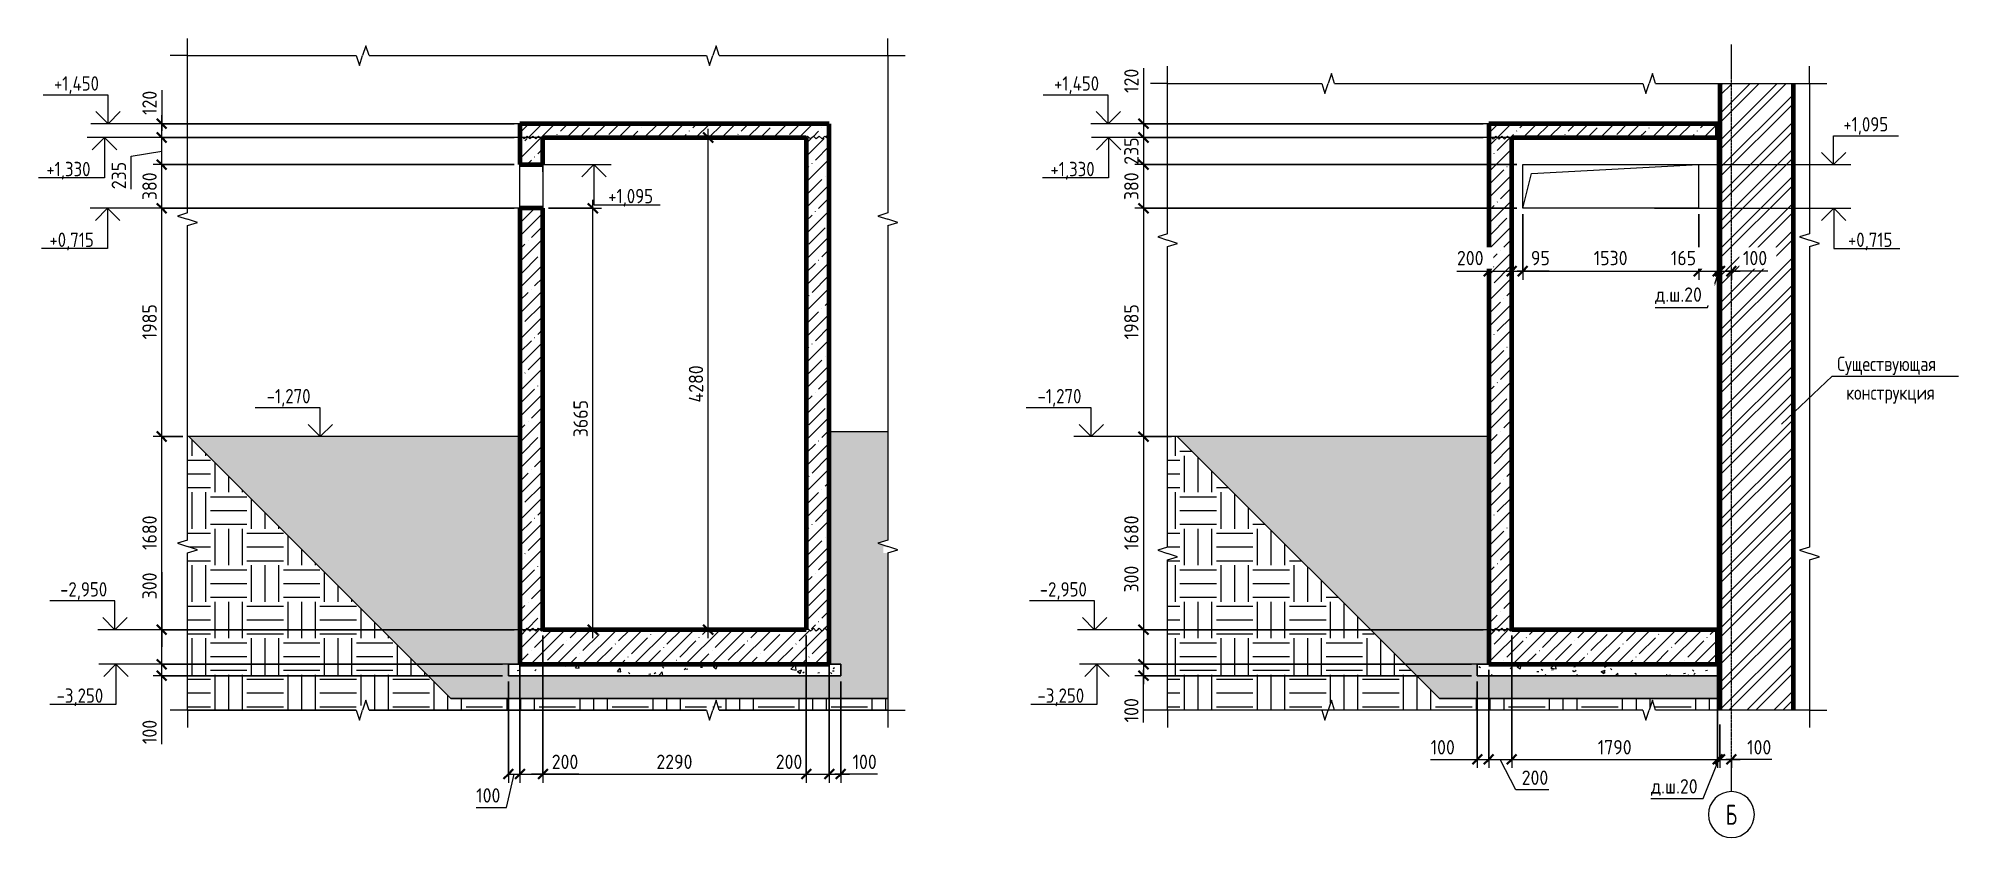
# Model space of a CAD drawing. Header units: millimetres. Extents: x 67134 to 121466, y -4758 to 13821.
# Drawn here: x 77617 to 94315, y -4758 to 2193 of the extents above; entities that cross this region are included whole.
import ezdxf

# ---------------------------------------------------------------- set-up
doc = ezdxf.new("R2010")
doc.units = ezdxf.units.MM
doc.linetypes.add('02 Штрихпунктирная _20 мм_', pattern=[25, 20, -2.5, 0, -2.5])
for name, color, linetype, lineweight in [('AA_Dim', 7, 'Continuous', 9), ('AA_Dim-50', 7, 'Continuous', 9), ('AA_Linii', 7, 'Continuous', 9), ('AA_Oformlenie', 7, 'Continuous', 9), ('AA_Vinoska', 7, 'Continuous', 9), ('AA_Visotnaya otmetka', 7, 'Continuous', 9), ('AF_Okno', 7, 'Continuous', 20), ('AF_Perekritie', 7, 'Continuous', 60), ('AF_Perekritie_Опалубка', 253, 'Continuous', 20), ('AF_Pokritie', 7, 'Continuous', 9), ('AF_Stena', 7, 'Continuous', 20), ('AF_Stena_Опалубка', 253, 'Continuous', 20), ('KR_Fundament', 7, 'Continuous', 20), ('Оси', 7, 'Continuous', 9)]:
    doc.layers.add(name, color=color, linetype=linetype, lineweight=lineweight)
doc.styles.add('GOST Common', font='GOST Common.ttf', dxfattribs={"width": 0.85, "height": 125})
doc.styles.add('ISOCPEUR', font='isocpeur.ttf', dxfattribs={"width": 0.9, "height": 125})
doc.styles.add('ISOCPEUR_1', font='isocpeur.ttf', dxfattribs={"width": 0.85, "height": 125})
doc.styles.add('ISOCPEUR_4', font='isocpeur.ttf', dxfattribs={"width": 0.7, "height": 175})
doc.dimstyles.new('00_Точн_3_знака__прозр_', dxfattribs={"dimscale": 304.8, "dimtxt": 124.497647, "dimasz": 0.278871, "dimexe": 0.246063, "dimexo": 0.164042, "dimgap": 0.016404, "dimtad": 1, "dimdec": 3, "dimrnd": 0.001, "dimdsep": 46, "dimtxsty": 'ISOCPEUR', "dimblk1": 'OBLIQUE', "dimblk2": 'OBLIQUE', "dimsah": 1, "dimcen": 0.09, "dimdle": 0.246063, "dimazin": 0, "dimtfac": 1, "dimtdec": 4, "dimtix": 1, "dimtmove": 0, "dimatfit": 3, "dimfxl": 1, "dimtvp": 1, "dimtolj": 1, "dimtzin": 0, "dimlwd": 18, "dimlwe": 18, "dimarcsym": 2})
doc.dimstyles.new('00_Точн_3_знака__прозр__1', dxfattribs={"dimscale": 304.8, "dimtxt": 124.497647, "dimasz": 0.278871, "dimexe": 0.246063, "dimexo": 0.164042, "dimgap": 0.016404, "dimtad": 1, "dimdec": 3, "dimrnd": 0.001, "dimdsep": 46, "dimtxsty": 'ISOCPEUR', "dimblk1": 'OBLIQUE', "dimblk2": 'OBLIQUE', "dimsah": 1, "dimcen": 0.09, "dimdle": 0.246063, "dimazin": 0, "dimtfac": 1, "dimtdec": 4, "dimtix": 1, "dimtmove": 1, "dimatfit": 3, "dimfxl": 1, "dimtvp": 1, "dimtolj": 1, "dimtzin": 0, "dimlwd": 18, "dimlwe": 18, "dimarcsym": 2})
doc.dimstyles.new('01_Точн_3_знака__непрозр_', dxfattribs={"dimscale": 304.8, "dimtxt": 124.497647, "dimasz": 0.278871, "dimexe": 0.246063, "dimexo": 0.164042, "dimgap": 0.04101, "dimtad": 1, "dimdec": 3, "dimrnd": 0.001, "dimdsep": 46, "dimtxsty": 'ISOCPEUR', "dimblk1": 'OBLIQUE', "dimblk2": 'OBLIQUE', "dimsah": 1, "dimcen": 0.09, "dimdle": 0.246063, "dimazin": 0, "dimtfac": 1, "dimtdec": 4, "dimtix": 1, "dimtmove": 1, "dimatfit": 3, "dimfxl": 1, "dimtvp": 1, "dimtfill": 1, "dimtolj": 1, "dimtzin": 0, "dimlwd": 18, "dimlwe": 18, "dimarcsym": 2})
doc.dimstyles.new('01_Точн_3_знака__непрозр__1', dxfattribs={"dimscale": 304.8, "dimtxt": 124.497647, "dimasz": 0.278871, "dimexe": 0.246063, "dimexo": 0.164042, "dimgap": 0.04101, "dimtad": 1, "dimdec": 3, "dimrnd": 0.001, "dimdsep": 46, "dimtxsty": 'ISOCPEUR', "dimblk1": 'OBLIQUE', "dimblk2": 'OBLIQUE', "dimsah": 1, "dimcen": 0.09, "dimdle": 0.246063, "dimazin": 0, "dimtfac": 1, "dimtdec": 4, "dimtix": 1, "dimtmove": 0, "dimatfit": 3, "dimfxl": 1, "dimtvp": 1, "dimtfill": 1, "dimtolj": 1, "dimtzin": 0, "dimlwd": 18, "dimlwe": 18, "dimarcsym": 2})
pattern_1 = [(45, (82605.3, 825), (-112.253, 112.253), []), (45, (82717.55, 825), (-112.253, 112.253), [198.438, -39.688, 1.676, -38.011])]
pattern_2 = [(45, (92941.46, 825), (-112.253, 112.253), []), (45, (93053.71, 825), (-112.253, 112.253), [198.437, -39.687, 1.676, -38.011])]

msp = doc.modelspace()

# ---------------------------------------------------------------- texts
at = {"layer": 'AA_Vinoska', "char_height": 125, "attachment_point": 1, "style": 'GOST Common'}
for s, insert, width in [('Существующая', (93259.756, -575.2904), 1219.767531), ('конструкция', (93337.106, -825.2904), 1032.373078)]:
    msp.add_mtext(s, dxfattribs=dict(at, insert=insert, width=width))
at = {"layer": 'AA_Visotnaya otmetka', "char_height": 125, "attachment_point": 1, "line_spacing_factor": 1.149209, "style": 'ISOCPEUR_1'}
for s, insert, width in [('+1,450', (77751.9729, 1863.307), 470.570168), ('+1,450', (86449.0478, 1863.307), 470.570168), ('+1,095', (93312.9352, 1508.307), 458.61918), ('+1,330', (77685.8894, 1118.8884), 458.61918), ('+1,330', (86418.0479, 1118.8884), 458.61918), ('+1,095', (82572.127, 883.8884), 458.61918), ('+0,715', (77712.3733, 503.8884), 458.61918), ('+0,715', (93352.9352, 503.8884), 458.61918), ('-1,270', (79601.9918, -856.693), 458.61918), ('-1,270', (86305.7658, -856.693), 458.61918), ('-2,950', (77805.4946, -2536.693), 484.01503), ('-2,950', (86324.6872, -2536.693), 484.01503), ('-3,250', (77774.595, -3461.1116), 484.01503), ('-3,250', (86305.1526, -3461.1116), 484.01503)]:
    msp.add_mtext(s, dxfattribs=dict(at, insert=insert, width=width))
at = {"layer": 'Оси', "insert": (92289.9601, -4472.281), "char_height": 175, "width": 120.653969, "attachment_point": 1, "style": 'ISOCPEUR_4'}
msp.add_mtext('\\fISOCPEUR|b0|i0|c204|p34|;\\W.7;Б', dxfattribs=at)

# ---------------------------------------------------------------- blocks, each defined once
blk = doc.blocks.new('231_Отверстие прямоугольное в стене _Окно_Стена_ - Отверстие прямоугольное с обрамлением-4159290-1-1 Опалубка')
at = {"layer": 'AF_Okno', "lineweight": 9}
for p, q in [((-73455, 1019), (-73455, 1077)), ((-73455, 715), (-73455, 1019)), ((-73255, 1033), (-73255, 1095))]:
    blk.add_line(p, q, dxfattribs=at)
blk = doc.blocks.new('Последовательность узлов - 3мм масшт20 маскировка-904226-1-1 Опалубка')
at = {"layer": 'AA_Oformlenie'}
for p, q in [((-73455, -2950), (-73443, -2937)), ((-73418, -2962), (-73443, -2937)), ((-73405, -2950), (-73418, -2962)), ((-73405, -2950), (-73393, -2937)), ((-73368, -2962), (-73393, -2937)), ((-73355, -2950), (-73368, -2962)), ((-73355, -2950), (-73343, -2937)), ((-73318, -2962), (-73343, -2937)), ((-73305, -2950), (-73318, -2962)), ((-73305, -2950), (-73293, -2937)), ((-73268, -2962), (-73293, -2937)), ((-73255, -2950), (-73268, -2962))]:
    blk.add_line(p, q, dxfattribs=at)
blk = doc.blocks.new('011_Прямоугольник обрыва _ЭлУзла_ - 011_Прямоугольник обрыва _ЭлУзла_-4143297-1-1 Опалубка')
at = {"layer": 'AA_Oformlenie'}
for p, q in [((-76346, 676), (-76346, 2043)), ((-76346, 2043), (-74878, 2043)), ((-74767, 2043), (-71833, 2043)), ((-71721, 2043), (-70255, 2043)), ((-70255, 2043), (-70255, 676)), ((-76346, -2170), (-76346, 565)), ((-70255, 565), (-70255, -2170)), ((-76346, -3650), (-76346, -2282)), ((-70255, -2282), (-70255, -3650)), ((-74878, -3650), (-76346, -3650)), ((-71833, -3650), (-74767, -3650)), ((-70255, -3650), (-71721, -3650))]:
    blk.add_line(p, q, dxfattribs=at)
blk = doc.blocks.new('231_Отверстие прямоугольное в стене _Окно_Стена_ - Отверстие прямоугольное с обрамлением-4159290-2-2 Опалубка')
at = {"layer": 'AF_Okno', "lineweight": 9}
for p, q in [((-11325, 715), (-11249, 1019)), ((-11249, 1019), (-9795, 1095))]:
    blk.add_line(p, q, dxfattribs=at)
blk = doc.blocks.new('Последовательность узлов - 3мм масшт20 маскировка-904226-2-2 Опалубка')
at = {"layer": 'AA_Oformlenie'}
for p, q in [((-11620, 1330), (-11607.5, 1342.5)), ((-11607.5, 1342.5), (-11582.5, 1317.5)), ((-11570, 1330), (-11557.5, 1342.5)), ((-11557.5, 1342.5), (-11532.5, 1317.5)), ((-11520, 1330), (-11507.5, 1342.5)), ((-11507.5, 1342.5), (-11482.5, 1317.5)), ((-11470, 1330), (-11457.5, 1342.5)), ((-11457.5, 1342.5), (-11432.5, 1317.5)), ((-11570, 1330), (-11582.5, 1317.5)), ((-11520, 1330), (-11532.5, 1317.5)), ((-11470, 1330), (-11482.5, 1317.5)), ((-11420, 1330), (-11432.5, 1317.5))]:
    blk.add_line(p, q, dxfattribs=at)
blk = doc.blocks.new('011_Прямоугольник обрыва _ЭлУзла_ - 011_Прямоугольник обрыва _ЭлУзла_-4135470-2-2 Опалубка')
at = {"layer": 'AA_Oformlenie'}
for p, q in [((-14413, 494), (-14413, 1800)), ((-14413, 1800), (-13072, 1800)), ((-12961, 1800), (-10281, 1800)), ((-10169, 1800), (-8830, 1800)), ((-8830, 1800), (-8830, 494)), ((-14413, -2231), (-14413, 382)), ((-8830, 382), (-8830, -2231)), ((-14413, -3650), (-14413, -2343)), ((-8830, -2343), (-8830, -3650)), ((-13072, -3650), (-14413, -3650)), ((-10281, -3650), (-12961, -3650)), ((-8830, -3650), (-10169, -3650))]:
    blk.add_line(p, q, dxfattribs=at)
blk = doc.blocks.new('DIMBLOCK20-1-1 Опалубка')
at = {"layer": 'AA_Dim-50', "lineweight": 18}
for p, q in [((81804, -3000), (81804, -4281)), ((81804, -4206), (81804, -3000)), ((81704, -3400), (81704, -4281)), ((81704, -4206), (81704, -3400)), ((81689, -4498), (81754, -4206)), ((81704, -4206), (81804, -4206)), ((81424, -4498), (81689, -4498))]:
    blk.add_line(p, q, dxfattribs=at)
at = {"layer": 'AA_Dim-50', "lineweight": 30}
for p, q in [((81704, -4206), (81747, -4163)), ((81804, -4206), (81847, -4163)), ((81704, -4206), (81662, -4248)), ((81804, -4206), (81762, -4248))]:
    blk.add_line(p, q, dxfattribs=at)
at = {"layer": 'AA_Dim-50', "color": 0, "lineweight": 18, "insert": (81424, -4329), "char_height": 125, "width": 258.57, "attachment_point": 1, "line_spacing_factor": 1.149209, "style": 'ISOCPEUR'}
blk.add_mtext('100', dxfattribs=at)
blk = doc.blocks.new('_Oblique')
at = {"color": 0, "linetype": 'ByBlock', "lineweight": -2}
blk.add_line((-0.5, -0.5), (0.5, 0.5), dxfattribs=at)
blk = doc.blocks.new('DIMBLOCK21-1-1 Опалубка')
at = {"layer": 'AA_Dim-50', "lineweight": 18}
for p, q in [((81804, -3000), (81804, -4281)), ((81804, -4206), (81804, -3000)), ((82004, -3000), (82004, -4281)), ((82004, -4206), (82004, -3000)), ((81804, -4206), (82004, -4206)), ((82031, -4206), (81904, -4206)), ((82318, -4206), (82031, -4206))]:
    blk.add_line(p, q, dxfattribs=at)
at = {"layer": 'AA_Dim-50', "lineweight": 30}
for p, q in [((81804, -4206), (81847, -4163)), ((82004, -4206), (82047, -4163)), ((81804, -4206), (81762, -4248)), ((82004, -4206), (81962, -4248))]:
    blk.add_line(p, q, dxfattribs=at)
at = {"layer": 'AA_Dim-50', "color": 0, "lineweight": 18, "insert": (82081, -4037), "char_height": 125, "width": 284.43, "attachment_point": 1, "line_spacing_factor": 1.149209, "style": 'ISOCPEUR'}
blk.add_mtext('200', dxfattribs=at)
blk = doc.blocks.new('DIMBLOCK22-1-1 Опалубка')
at = {"layer": 'AA_Dim-50', "lineweight": 18}
for p, q in [((82004, -3000), (82004, -4281)), ((82004, -4206), (82004, -3000)), ((84294, -3000), (84294, -4281)), ((84294, -4206), (84294, -3000)), ((82004, -4206), (84294, -4206))]:
    blk.add_line(p, q, dxfattribs=at)
at = {"layer": 'AA_Dim-50', "lineweight": 30}
for p, q in [((82004, -4206), (82047, -4163)), ((84294, -4206), (84337, -4163)), ((82004, -4206), (81962, -4248)), ((84294, -4206), (84252, -4248))]:
    blk.add_line(p, q, dxfattribs=at)
at = {"layer": 'AA_Dim-50', "color": 0, "lineweight": 18, "insert": (82991, -4037), "char_height": 125, "width": 379.24, "attachment_point": 1, "line_spacing_factor": 1.149209, "style": 'ISOCPEUR'}
blk.add_mtext('2290', dxfattribs=at)
blk = doc.blocks.new('DIMBLOCK23-1-1 Опалубка')
at = {"layer": 'AA_Dim-50', "lineweight": 18}
for p, q in [((84294, -3000), (84294, -4281)), ((84294, -4206), (84294, -3000)), ((84494, -3000), (84494, -4281)), ((84494, -4206), (84494, -3000)), ((84029, -4206), (84316, -4206)), ((84294, -4206), (84494, -4206)), ((84316, -4206), (84394, -4206))]:
    blk.add_line(p, q, dxfattribs=at)
at = {"layer": 'AA_Dim-50', "lineweight": 30}
for p, q in [((84294, -4206), (84337, -4163)), ((84494, -4206), (84537, -4163)), ((84294, -4206), (84252, -4248)), ((84494, -4206), (84452, -4248))]:
    blk.add_line(p, q, dxfattribs=at)
at = {"layer": 'AA_Dim-50', "color": 0, "lineweight": 18, "insert": (84029, -4037), "char_height": 125, "width": 284.43, "attachment_point": 1, "line_spacing_factor": 1.149209, "style": 'ISOCPEUR'}
blk.add_mtext('200', dxfattribs=at)
blk = doc.blocks.new('DIMBLOCK24-1-1 Опалубка')
at = {"layer": 'AA_Dim-50', "lineweight": 18}
for p, q in [((84494, -3000), (84494, -4281)), ((84494, -4206), (84494, -3000)), ((84594, -3400), (84594, -4281)), ((84594, -4206), (84594, -3400)), ((84494, -4206), (84669, -4206)), ((84647, -4206), (84544, -4206)), ((84913, -4206), (84647, -4206))]:
    blk.add_line(p, q, dxfattribs=at)
at = {"layer": 'AA_Dim-50', "lineweight": 30}
for p, q in [((84494, -4206), (84537, -4163)), ((84594, -4206), (84637, -4163)), ((84494, -4206), (84452, -4248)), ((84594, -4206), (84552, -4248))]:
    blk.add_line(p, q, dxfattribs=at)
at = {"layer": 'AA_Dim-50', "color": 0, "lineweight": 18, "insert": (84697, -4037), "char_height": 125, "width": 258.57, "attachment_point": 1, "line_spacing_factor": 1.149209, "style": 'ISOCPEUR'}
blk.add_mtext('100', dxfattribs=at)
blk = doc.blocks.new('DIMBLOCK25-1-1 Опалубка')
at = {"layer": 'AA_Dim-50', "lineweight": 18}
for p, q in [((81654, -3250), (78614, -3250)), ((78689, -3425), (78689, -3250)), ((78689, -3250), (81654, -3250)), ((78689, -3680), (78689, -3300)), ((81654, -3350), (78614, -3350)), ((78689, -3350), (81654, -3350)), ((78689, -3945), (78689, -3680))]:
    blk.add_line(p, q, dxfattribs=at)
at = {"layer": 'AA_Dim-50', "lineweight": 30}
for p, q in [((78689, -3250), (78647, -3208)), ((78689, -3350), (78647, -3308)), ((78689, -3250), (78732, -3292)), ((78689, -3350), (78732, -3392))]:
    blk.add_line(p, q, dxfattribs=at)
at = {"layer": 'AA_Dim-50', "color": 0, "lineweight": 18, "insert": (78521, -3945), "char_height": 125, "width": 258.57, "attachment_point": 1, "rotation": 90, "line_spacing_factor": 1.149209, "style": 'ISOCPEUR'}
blk.add_mtext('100', dxfattribs=at)
blk = doc.blocks.new('DIMBLOCK26-1-1 Опалубка')
at = {"layer": 'AA_Dim-50', "lineweight": 18}
for p, q in [((78689, -2449), (78689, -2736)), ((78689, -2736), (78689, -3100)), ((81754, -2950), (78614, -2950)), ((78689, -3250), (78689, -2950)), ((78689, -2950), (81754, -2950)), ((81654, -3250), (78614, -3250)), ((78689, -3250), (81654, -3250))]:
    blk.add_line(p, q, dxfattribs=at)
at = {"layer": 'AA_Dim-50', "lineweight": 30}
for p, q in [((78689, -2950), (78647, -2908)), ((78689, -2950), (78732, -2992)), ((78689, -3250), (78647, -3208)), ((78689, -3250), (78732, -3292))]:
    blk.add_line(p, q, dxfattribs=at)
at = {"layer": 'AA_Dim-50', "color": 0, "lineweight": 18, "insert": (78521, -2686), "char_height": 125, "width": 284.43, "attachment_point": 1, "rotation": 90, "line_spacing_factor": 1.149209, "style": 'ISOCPEUR'}
blk.add_mtext('300', dxfattribs=at)
blk = doc.blocks.new('DIMBLOCK27-1-1 Опалубка')
at = {"layer": 'AA_Dim-50', "lineweight": 18}
for p, q in [((78874, -1270), (78614, -1270)), ((78689, -2950), (78689, -1270)), ((78689, -1270), (78874, -1270)), ((81754, -2950), (78614, -2950)), ((78689, -2950), (81754, -2950))]:
    blk.add_line(p, q, dxfattribs=at)
at = {"layer": 'AA_Dim-50', "lineweight": 30}
for p, q in [((78689, -1270), (78647, -1227)), ((78689, -1270), (78732, -1312)), ((78689, -2950), (78647, -2908)), ((78689, -2950), (78732, -2992))]:
    blk.add_line(p, q, dxfattribs=at)
at = {"layer": 'AA_Dim-50', "color": 0, "lineweight": 18, "insert": (78521, -2257), "char_height": 125, "width": 353.38, "attachment_point": 1, "rotation": 90, "line_spacing_factor": 1.149209, "style": 'ISOCPEUR'}
blk.add_mtext('1680', dxfattribs=at)
blk = doc.blocks.new('DIMBLOCK28-1-1 Опалубка')
at = {"layer": 'AA_Dim-50', "lineweight": 18}
for p, q in [((81754, 715), (78614, 715)), ((78689, -1270), (78689, 715)), ((78689, 715), (81754, 715)), ((78874, -1270), (78614, -1270)), ((78689, -1270), (78874, -1270))]:
    blk.add_line(p, q, dxfattribs=at)
at = {"layer": 'AA_Dim-50', "lineweight": 30}
for p, q in [((78689, 715), (78647, 758)), ((78689, 715), (78732, 673)), ((78689, -1270), (78647, -1227)), ((78689, -1270), (78732, -1312))]:
    blk.add_line(p, q, dxfattribs=at)
at = {"layer": 'AA_Dim-50', "color": 0, "lineweight": 18, "insert": (78521, -425), "char_height": 125, "width": 353.38, "attachment_point": 1, "rotation": 90, "line_spacing_factor": 1.149209, "style": 'ISOCPEUR'}
blk.add_mtext('1985', dxfattribs=at)
blk = doc.blocks.new('DIMBLOCK29-1-1 Опалубка')
at = {"layer": 'AA_Dim-50', "lineweight": 18}
for p, q in [((81754, 1095), (78614, 1095)), ((78689, 715), (78689, 1095)), ((78689, 1095), (81754, 1095)), ((81754, 715), (78614, 715)), ((78689, 715), (81754, 715))]:
    blk.add_line(p, q, dxfattribs=at)
at = {"layer": 'AA_Dim-50', "lineweight": 30}
for p, q in [((78689, 1095), (78647, 1138)), ((78689, 1095), (78732, 1053)), ((78689, 715), (78647, 758)), ((78689, 715), (78732, 673))]:
    blk.add_line(p, q, dxfattribs=at)
at = {"layer": 'AA_Dim-50', "color": 0, "lineweight": 18, "insert": (78521, 786), "char_height": 125, "width": 284.43, "attachment_point": 1, "rotation": 90, "line_spacing_factor": 1.149209, "style": 'ISOCPEUR'}
blk.add_mtext('380', dxfattribs=at)
blk = doc.blocks.new('DIMBLOCK30-1-1 Опалубка')
at = {"layer": 'AA_Dim-50', "lineweight": 30}
for p, q in [((78689, 1330), (78647, 1373)), ((78689, 1330), (78732, 1288)), ((78689, 1095), (78647, 1138)), ((78689, 1095), (78732, 1053))]:
    blk.add_line(p, q, dxfattribs=at)
at = {"layer": 'AA_Dim-50', "lineweight": 18}
for p, q in [((78423, 1168), (78689, 1213)), ((81754, 1330), (78614, 1330)), ((78689, 1095), (78689, 1330)), ((78689, 1330), (81754, 1330)), ((78423, 881), (78423, 1168)), ((81754, 1095), (78614, 1095)), ((78689, 1095), (81754, 1095))]:
    blk.add_line(p, q, dxfattribs=at)
at = {"layer": 'AA_Dim-50', "color": 0, "lineweight": 18, "insert": (78254, 881), "char_height": 125, "width": 284.43, "attachment_point": 1, "rotation": 90, "line_spacing_factor": 1.149209, "style": 'ISOCPEUR'}
blk.add_mtext('235', dxfattribs=at)
blk = doc.blocks.new('DIMBLOCK31-1-1 Опалубка')
at = {"layer": 'AA_Dim-50', "lineweight": 18}
for p, q in [((78689, 1742), (78689, 1477)), ((78689, 1330), (78689, 1525)), ((81754, 1450), (78614, 1450)), ((78689, 1477), (78689, 1390)), ((78689, 1450), (81754, 1450)), ((81754, 1330), (78614, 1330)), ((78689, 1330), (81754, 1330))]:
    blk.add_line(p, q, dxfattribs=at)
at = {"layer": 'AA_Dim-50', "lineweight": 30}
for p, q in [((78689, 1450), (78647, 1493)), ((78689, 1330), (78647, 1373)), ((78689, 1450), (78732, 1408)), ((78689, 1330), (78732, 1288))]:
    blk.add_line(p, q, dxfattribs=at)
at = {"layer": 'AA_Dim-50', "color": 0, "lineweight": 18, "insert": (78521, 1527), "char_height": 125, "width": 258.57, "attachment_point": 1, "rotation": 90, "line_spacing_factor": 1.149209, "style": 'ISOCPEUR'}
blk.add_mtext('120', dxfattribs=at)
blk = doc.blocks.new('Высотные отметки - Стрелка вниз высокая-400290-1-1 Опалубка')
at = {"layer": 'AA_Vinoska'}
for p, q in [((-76891, 715), (-77191, 715)), ((-77041, 715), (-77147, 609)), ((-77041, 715), (-77041, 365)), ((-77041, 715), (-76935, 609)), ((-77041, 365), (-77616, 365))]:
    blk.add_line(p, q, dxfattribs=at)
blk = doc.blocks.new('Высотные отметки - Стрелка вверх-400292-1-1 Опалубка')
at = {"layer": 'AA_Vinoska'}
for p, q in [((-77036, 1700), (-77601, 1700)), ((-77036, 1450), (-77036, 1700)), ((-77036, 1450), (-77142, 1556)), ((-77036, 1450), (-76930, 1556)), ((-76886, 1450), (-77186, 1450))]:
    blk.add_line(p, q, dxfattribs=at)
blk = doc.blocks.new('DIMBLOCK32-1-1 Опалубка')
at = {"layer": 'AA_Dim-50', "lineweight": 30}
for p, q in [((83441, 1330), (83399, 1373)), ((83441, 1330), (83484, 1288)), ((83441, -2950), (83399, -2908)), ((83441, -2950), (83484, -2992))]:
    blk.add_line(p, q, dxfattribs=at)
at = {"layer": 'AA_Dim-50', "lineweight": 18}
for p, q in [((83441, -3025), (83441, 1405)), ((83431, 1330), (83516, 1330)), ((83441, 1330), (83431, 1330)), ((83431, -2950), (83516, -2950)), ((83441, -2950), (83431, -2950))]:
    blk.add_line(p, q, dxfattribs=at)
at = {"layer": 'AA_Dim-50', "color": 0, "lineweight": 18, "insert": (83273, -974), "char_height": 125, "width": 393.6, "attachment_point": 1, "rotation": 90, "line_spacing_factor": 1.149209, "style": 'ISOCPEUR'}
blk.add_mtext('4280', dxfattribs=at)
blk = doc.blocks.new('DIMBLOCK33-1-1 Опалубка')
at = {"layer": 'AA_Dim-50', "lineweight": 18}
for p, q in [((82054, 715), (82514, 715)), ((82439, 715), (82054, 715)), ((82439, -3025), (82439, 790)), ((82429, -2950), (82514, -2950)), ((82439, -2950), (82429, -2950))]:
    blk.add_line(p, q, dxfattribs=at)
at = {"layer": 'AA_Dim-50', "lineweight": 30}
for p, q in [((82439, 715), (82396, 758)), ((82439, 715), (82481, 673)), ((82439, -2950), (82396, -2908)), ((82439, -2950), (82481, -2992))]:
    blk.add_line(p, q, dxfattribs=at)
at = {"layer": 'AA_Dim-50', "color": 0, "lineweight": 18, "insert": (82270, -1276), "char_height": 125, "width": 379.24, "attachment_point": 1, "rotation": 90, "line_spacing_factor": 1.149209, "style": 'ISOCPEUR'}
blk.add_mtext('3665', dxfattribs=at)
blk = doc.blocks.new('DIMBLOCK34-2-2 Опалубка')
at = {"layer": 'AA_Dim-50', "lineweight": 18}
for p, q in [((87227, 1935), (87227, 1669)), ((87227, 1669), (87227, 1390)), ((87227, 1525), (87227, 1330)), ((90180, 1450), (87152, 1450)), ((87227, 1450), (90180, 1450)), ((90180, 1330), (87152, 1330)), ((87227, 1330), (90180, 1330))]:
    blk.add_line(p, q, dxfattribs=at)
at = {"layer": 'AA_Dim-50', "lineweight": 30}
for p, q in [((87227, 1450), (87185, 1493)), ((87227, 1330), (87185, 1373)), ((87227, 1450), (87270, 1408)), ((87227, 1330), (87270, 1288))]:
    blk.add_line(p, q, dxfattribs=at)
at = {"layer": 'AA_Dim-50', "color": 0, "lineweight": 18, "insert": (87059, 1719), "char_height": 125, "width": 258.57, "attachment_point": 1, "rotation": 90, "line_spacing_factor": 1.149209, "style": 'ISOCPEUR'}
blk.add_mtext('120', dxfattribs=at)
blk = doc.blocks.new('DIMBLOCK35-2-2 Опалубка')
at = {"layer": 'AA_Dim-50', "lineweight": 30}
for p, q in [((87227, 1330), (87185, 1373)), ((87227, 1330), (87270, 1288)), ((87227, 1095), (87185, 1138)), ((87227, 1095), (87270, 1053))]:
    blk.add_line(p, q, dxfattribs=at)
at = {"layer": 'AA_Dim-50', "lineweight": 18}
for p, q in [((90180, 1330), (87152, 1330)), ((87227, 1330), (87227, 1095)), ((87227, 1330), (90180, 1330)), ((90475, 1095), (87152, 1095)), ((87227, 1095), (90475, 1095))]:
    blk.add_line(p, q, dxfattribs=at)
at = {"layer": 'AA_Dim-50', "color": 0, "lineweight": 18, "insert": (87059, 1094), "char_height": 125, "width": 284.43, "attachment_point": 1, "rotation": 90, "line_spacing_factor": 1.149209, "style": 'ISOCPEUR'}
blk.add_mtext('235', dxfattribs=at)
blk = doc.blocks.new('DIMBLOCK36-2-2 Опалубка')
at = {"layer": 'AA_Dim-50', "lineweight": 18}
for p, q in [((90475, 1095), (87152, 1095)), ((87227, 1095), (87227, 715)), ((87227, 1095), (90475, 1095)), ((90475, 715), (87152, 715)), ((87227, 715), (90475, 715))]:
    blk.add_line(p, q, dxfattribs=at)
at = {"layer": 'AA_Dim-50', "lineweight": 30}
for p, q in [((87227, 1095), (87185, 1138)), ((87227, 1095), (87270, 1053)), ((87227, 715), (87185, 758)), ((87227, 715), (87270, 673))]:
    blk.add_line(p, q, dxfattribs=at)
at = {"layer": 'AA_Dim-50', "color": 0, "lineweight": 18, "insert": (87059, 786), "char_height": 125, "width": 284.43, "attachment_point": 1, "rotation": 90, "line_spacing_factor": 1.149209, "style": 'ISOCPEUR'}
blk.add_mtext('380', dxfattribs=at)
blk = doc.blocks.new('DIMBLOCK37-2-2 Опалубка')
at = {"layer": 'AA_Dim-50', "lineweight": 18}
for p, q in [((90475, 715), (87152, 715)), ((87227, 715), (87227, -1270)), ((87227, 715), (90475, 715)), ((87470, -1270), (87152, -1270)), ((87227, -1270), (87470, -1270))]:
    blk.add_line(p, q, dxfattribs=at)
at = {"layer": 'AA_Dim-50', "lineweight": 30}
for p, q in [((87227, 715), (87185, 758)), ((87227, 715), (87270, 673)), ((87227, -1270), (87185, -1228)), ((87227, -1270), (87270, -1313))]:
    blk.add_line(p, q, dxfattribs=at)
at = {"layer": 'AA_Dim-50', "color": 0, "lineweight": 18, "insert": (87059, -425), "char_height": 125, "width": 353.38, "attachment_point": 1, "rotation": 90, "line_spacing_factor": 1.149209, "style": 'ISOCPEUR'}
blk.add_mtext('1985', dxfattribs=at)
blk = doc.blocks.new('DIMBLOCK38-2-2 Опалубка')
at = {"layer": 'AA_Dim-50', "lineweight": 18}
for p, q in [((87470, -1270), (87152, -1270)), ((87227, -1270), (87227, -2950)), ((87227, -1270), (87470, -1270)), ((90180, -2950), (87152, -2950)), ((87227, -2950), (90180, -2950))]:
    blk.add_line(p, q, dxfattribs=at)
at = {"layer": 'AA_Dim-50', "lineweight": 30}
for p, q in [((87227, -1270), (87185, -1228)), ((87227, -1270), (87270, -1313)), ((87227, -2950), (87185, -2908)), ((87227, -2950), (87270, -2992))]:
    blk.add_line(p, q, dxfattribs=at)
at = {"layer": 'AA_Dim-50', "color": 0, "lineweight": 18, "insert": (87059, -2257), "char_height": 125, "width": 353.38, "attachment_point": 1, "rotation": 90, "line_spacing_factor": 1.149209, "style": 'ISOCPEUR'}
blk.add_mtext('1680', dxfattribs=at)
blk = doc.blocks.new('DIMBLOCK39-2-2 Опалубка')
at = {"layer": 'AA_Dim-50', "lineweight": 18}
for p, q in [((87227, -2390), (87227, -2677)), ((87227, -2677), (87227, -3100)), ((90180, -2950), (87152, -2950)), ((87227, -2950), (87227, -3250)), ((87227, -2950), (90180, -2950)), ((90080, -3250), (87152, -3250)), ((87227, -3250), (90080, -3250))]:
    blk.add_line(p, q, dxfattribs=at)
at = {"layer": 'AA_Dim-50', "lineweight": 30}
for p, q in [((87227, -2950), (87185, -2908)), ((87227, -2950), (87270, -2992)), ((87227, -3250), (87185, -3208)), ((87227, -3250), (87270, -3292))]:
    blk.add_line(p, q, dxfattribs=at)
at = {"layer": 'AA_Dim-50', "color": 0, "lineweight": 18, "insert": (87059, -2627), "char_height": 125, "width": 284.43, "attachment_point": 1, "rotation": 90, "line_spacing_factor": 1.149209, "style": 'ISOCPEUR'}
blk.add_mtext('300', dxfattribs=at)
blk = doc.blocks.new('DIMBLOCK40-2-2 Опалубка')
at = {"layer": 'AA_Dim-50', "lineweight": 18}
for p, q in [((90080, -3250), (87152, -3250)), ((87227, -3250), (87227, -3425)), ((87227, -3250), (90080, -3250)), ((87227, -3490), (87227, -3300)), ((90080, -3350), (87152, -3350)), ((87227, -3350), (90080, -3350)), ((87227, -3756), (87227, -3490))]:
    blk.add_line(p, q, dxfattribs=at)
at = {"layer": 'AA_Dim-50', "lineweight": 30}
for p, q in [((87227, -3250), (87185, -3208)), ((87227, -3350), (87185, -3308)), ((87227, -3250), (87270, -3292)), ((87227, -3350), (87270, -3392))]:
    blk.add_line(p, q, dxfattribs=at)
at = {"layer": 'AA_Dim-50', "color": 0, "lineweight": 18, "insert": (87059, -3756), "char_height": 125, "width": 258.57, "attachment_point": 1, "rotation": 90, "line_spacing_factor": 1.149209, "style": 'ISOCPEUR'}
blk.add_mtext('100', dxfattribs=at)
blk = doc.blocks.new('Высотные отметки - Стрелка вверх-400292-2-2 Опалубка')
at = {"layer": 'AA_Vinoska'}
for p, q in [((-15048, -2700), (-15613, -2700)), ((-15048, -2950), (-15048, -2700)), ((-14898, -2950), (-15198, -2950)), ((-15048, -2950), (-15154, -2844)), ((-15048, -2950), (-14942, -2844))]:
    blk.add_line(p, q, dxfattribs=at)
blk = doc.blocks.new('Высотные отметки - Стрелка вниз высокая-400290-2-2 Опалубка')
at = {"layer": 'AA_Vinoska'}
for p, q in [((-14878, -3250), (-15178, -3250)), ((-15028, -3250), (-15134, -3356)), ((-15028, -3250), (-15028, -3600)), ((-15028, -3250), (-14922, -3356)), ((-15028, -3600), (-15603, -3600))]:
    blk.add_line(p, q, dxfattribs=at)
blk = doc.blocks.new('DIMBLOCK41-2-2 Опалубка')
at = {"layer": 'AA_Dim-50', "lineweight": 18}
for p, q in [((90230, -3300), (90230, -4153)), ((90230, -4078), (90230, -3300)), ((90130, -3400), (90130, -4153)), ((90130, -4078), (90130, -3400)), ((89724, -4078), (89989, -4078)), ((89989, -4078), (90180, -4078)), ((90055, -4078), (90230, -4078))]:
    blk.add_line(p, q, dxfattribs=at)
at = {"layer": 'AA_Dim-50', "lineweight": 30}
for p, q in [((90130, -4078), (90087, -4120)), ((90130, -4078), (90172, -4035)), ((90230, -4078), (90187, -4120)), ((90230, -4078), (90272, -4035))]:
    blk.add_line(p, q, dxfattribs=at)
at = {"layer": 'AA_Dim-50', "color": 0, "lineweight": 18, "insert": (89724, -3910), "char_height": 125, "width": 258.57, "attachment_point": 1, "line_spacing_factor": 1.149209, "style": 'ISOCPEUR'}
blk.add_mtext('100', dxfattribs=at)
blk = doc.blocks.new('DIMBLOCK42-2-2 Опалубка')
at = {"layer": 'AA_Dim-50', "lineweight": 18}
for p, q in [((90430, -3000), (90430, -4153)), ((90430, -4078), (90430, -3000)), ((90230, -3300), (90230, -4153)), ((90230, -4078), (90230, -3300)), ((90230, -4078), (90430, -4078)), ((90466, -4343), (90330, -4078)), ((90753, -4343), (90466, -4343))]:
    blk.add_line(p, q, dxfattribs=at)
at = {"layer": 'AA_Dim-50', "lineweight": 30}
for p, q in [((90230, -4078), (90187, -4120)), ((90230, -4078), (90272, -4035)), ((90430, -4078), (90387, -4120)), ((90430, -4078), (90472, -4035))]:
    blk.add_line(p, q, dxfattribs=at)
at = {"layer": 'AA_Dim-50', "color": 0, "lineweight": 18, "insert": (90516, -4175), "char_height": 125, "width": 284.43, "attachment_point": 1, "line_spacing_factor": 1.149209, "style": 'ISOCPEUR'}
blk.add_mtext('200', dxfattribs=at)
blk = doc.blocks.new('DIMBLOCK43-2-2 Опалубка')
at = {"layer": 'AA_Dim-50', "lineweight": 18}
for p, q in [((90430, -3000), (90430, -4153)), ((90430, -4078), (90430, -3000)), ((92220, -3300), (92220, -4153)), ((92220, -4078), (92220, -3300)), ((90430, -4078), (92220, -4078))]:
    blk.add_line(p, q, dxfattribs=at)
at = {"layer": 'AA_Dim-50', "lineweight": 30}
for p, q in [((90430, -4078), (90387, -4120)), ((90430, -4078), (90472, -4035)), ((92220, -4078), (92177, -4120)), ((92220, -4078), (92262, -4035))]:
    blk.add_line(p, q, dxfattribs=at)
at = {"layer": 'AA_Dim-50', "color": 0, "lineweight": 18, "insert": (91177, -3910), "char_height": 125, "width": 353.38, "attachment_point": 1, "line_spacing_factor": 1.149209, "style": 'ISOCPEUR'}
blk.add_mtext('1790', dxfattribs=at)
blk = doc.blocks.new('DIMBLOCK44-2-2 Опалубка')
at = {"layer": 'AA_Dim-50', "lineweight": 18}
for p, q in [((92220, -3300), (92220, -4153)), ((92220, -4078), (92220, -3300)), ((92240, -3775), (92240, -4153)), ((92240, -4078), (92240, -3775)), ((92094, -4418), (92230, -4078)), ((92220, -4078), (92240, -4078)), ((91639, -4418), (92094, -4418))]:
    blk.add_line(p, q, dxfattribs=at)
at = {"layer": 'AA_Dim-50', "lineweight": 30}
for p, q in [((92220, -4078), (92177, -4120)), ((92240, -4078), (92197, -4120)), ((92220, -4078), (92262, -4035)), ((92240, -4078), (92282, -4035))]:
    blk.add_line(p, q, dxfattribs=at)
at = {"layer": 'AA_Dim-50', "color": 0, "lineweight": 18, "insert": (91639, -4250), "char_height": 125, "width": 485.54, "attachment_point": 1, "line_spacing_factor": 1.149209, "style": 'ISOCPEUR'}
blk.add_mtext('д.ш.20', dxfattribs=at)
blk = doc.blocks.new('DIMBLOCK45-2-2 Опалубка')
at = {"layer": 'AA_Dim-50', "lineweight": 18}
for p, q in [((92240, -3775), (92240, -4153)), ((92240, -4078), (92240, -3775)), ((92240, -4078), (92415, -4078)), ((92426, -4078), (92290, -4078)), ((92340, -4068), (92340, -4153)), ((92340, -4078), (92340, -4068)), ((92692, -4078), (92426, -4078))]:
    blk.add_line(p, q, dxfattribs=at)
at = {"layer": 'AA_Dim-50', "lineweight": 30}
for p, q in [((92240, -4078), (92197, -4120)), ((92240, -4078), (92282, -4035)), ((92340, -4078), (92297, -4120)), ((92340, -4078), (92382, -4035))]:
    blk.add_line(p, q, dxfattribs=at)
at = {"layer": 'AA_Dim-50', "color": 0, "lineweight": 18, "insert": (92476, -3910), "char_height": 125, "width": 258.57, "attachment_point": 1, "line_spacing_factor": 1.149209, "style": 'ISOCPEUR'}
blk.add_mtext('100', dxfattribs=at)
blk = doc.blocks.new('010_Текст с выноской - Текст 2 строки-4027658-2-2 Опалубка')
at = {"layer": 'AA_Vinoska'}
blk.add_line((-8634, -744), (-7534, -744), dxfattribs=at)
blk = doc.blocks.new('Ось сетки - d_4мм-2765513-2-2 Опалубка')
at = {"layer": 'Оси'}
for start, end in [(0, 180), (0, 180), (180, 360), (180, 360)]:
    blk.add_arc((-9510, -4558), 200, start, end, dxfattribs=at)
blk = doc.blocks.new('DIMBLOCK46-2-2 Опалубка')
at = {"layer": 'AA_Dim-50', "lineweight": 18}
for p, q in [((89953, 169), (90240, 169)), ((90155, 169), (90430, 169)), ((90230, 179), (90230, 94)), ((90230, 169), (90230, 179)), ((90240, 169), (90330, 169)), ((90430, 179), (90430, 94)), ((90430, 169), (90430, 179))]:
    blk.add_line(p, q, dxfattribs=at)
at = {"layer": 'AA_Dim-50', "lineweight": 30}
for p, q in [((90230, 169), (90187, 126)), ((90230, 169), (90272, 211)), ((90430, 169), (90387, 126)), ((90430, 169), (90472, 211))]:
    blk.add_line(p, q, dxfattribs=at)
at = {"layer": 'AA_Dim-50', "color": 0, "lineweight": 18, "insert": (89953, 345), "char_height": 125, "width": 284.43, "attachment_point": 1, "line_spacing_factor": 1.149209, "style": 'ISOCPEUR', "bg_fill": 3, "box_fill_scale": 1.25, "bg_fill_color": 256, "bg_fill_true_color": 13158600, "bg_fill_transparency": 0}
blk.add_mtext('200', dxfattribs=at)
blk = doc.blocks.new('DIMBLOCK47-2-2 Опалубка')
at = {"layer": 'AA_Dim-50', "lineweight": 18}
for p, q in [((90525, 665), (90525, 94)), ((90525, 169), (90525, 665)), ((90430, 179), (90430, 94)), ((90430, 169), (90430, 179)), ((90430, 169), (90525, 169)), ((90546, 169), (90477, 169)), ((90754, 169), (90546, 169))]:
    blk.add_line(p, q, dxfattribs=at)
at = {"layer": 'AA_Dim-50', "lineweight": 30}
for p, q in [((90430, 169), (90387, 126)), ((90430, 169), (90472, 211)), ((90525, 169), (90482, 126)), ((90525, 169), (90567, 211))]:
    blk.add_line(p, q, dxfattribs=at)
at = {"layer": 'AA_Dim-50', "color": 0, "lineweight": 18, "insert": (90596, 345), "char_height": 125, "width": 189.62, "attachment_point": 1, "line_spacing_factor": 1.149209, "style": 'ISOCPEUR', "bg_fill": 3, "box_fill_scale": 1.25, "bg_fill_color": 256, "bg_fill_true_color": 13158600, "bg_fill_transparency": 0}
blk.add_mtext('95', dxfattribs=at)
blk = doc.blocks.new('DIMBLOCK48-2-2 Опалубка')
at = {"layer": 'AA_Dim-50', "lineweight": 18}
for p, q in [((90525, 665), (90525, 94)), ((90525, 169), (90525, 665)), ((92055, 665), (92055, 94)), ((92055, 169), (92055, 665)), ((90525, 169), (92055, 169))]:
    blk.add_line(p, q, dxfattribs=at)
at = {"layer": 'AA_Dim-50', "lineweight": 30}
for p, q in [((90525, 169), (90482, 126)), ((90525, 169), (90567, 211)), ((92055, 169), (92012, 126)), ((92055, 169), (92097, 211))]:
    blk.add_line(p, q, dxfattribs=at)
at = {"layer": 'AA_Dim-50', "color": 0, "lineweight": 18, "insert": (91142, 345), "char_height": 125, "width": 353.38, "attachment_point": 1, "line_spacing_factor": 1.149209, "style": 'ISOCPEUR', "bg_fill": 3, "box_fill_scale": 1.25, "bg_fill_color": 256, "bg_fill_true_color": 13158600, "bg_fill_transparency": 0}
blk.add_mtext('1530', dxfattribs=at)
blk = doc.blocks.new('DIMBLOCK49-2-2 Опалубка')
at = {"layer": 'AA_Dim-50', "lineweight": 18}
for p, q in [((92055, 665), (92055, 94)), ((92055, 169), (92055, 665)), ((91813, 169), (92078, 169)), ((92055, 169), (92220, 169)), ((92078, 169), (92137, 169)), ((92220, 179), (92220, 94)), ((92220, 169), (92220, 179))]:
    blk.add_line(p, q, dxfattribs=at)
at = {"layer": 'AA_Dim-50', "lineweight": 30}
for p, q in [((92055, 169), (92012, 126)), ((92055, 169), (92097, 211)), ((92220, 169), (92177, 126)), ((92220, 169), (92262, 211))]:
    blk.add_line(p, q, dxfattribs=at)
at = {"layer": 'AA_Dim-50', "color": 0, "lineweight": 18, "insert": (91813, 345), "char_height": 125, "width": 258.57, "attachment_point": 1, "line_spacing_factor": 1.149209, "style": 'ISOCPEUR', "bg_fill": 3, "box_fill_scale": 1.25, "bg_fill_color": 256, "bg_fill_true_color": 13158600, "bg_fill_transparency": 0}
blk.add_mtext('165', dxfattribs=at)
blk = doc.blocks.new('DIMBLOCK50-2-2 Опалубка')
at = {"layer": 'AA_Dim-50', "lineweight": 18}
for p, q in [((92131, -149), (92230, 169)), ((92220, 179), (92220, 94)), ((92220, 169), (92220, 179)), ((92220, 169), (92240, 169)), ((92240, 179), (92240, 94)), ((92240, 169), (92240, 179)), ((91676, -149), (92131, -149))]:
    blk.add_line(p, q, dxfattribs=at)
at = {"layer": 'AA_Dim-50', "lineweight": 30}
for p, q in [((92220, 169), (92177, 126)), ((92240, 169), (92197, 126)), ((92220, 169), (92262, 211)), ((92240, 169), (92282, 211))]:
    blk.add_line(p, q, dxfattribs=at)
at = {"layer": 'AA_Dim-50', "color": 0, "lineweight": 18, "insert": (91676, 27), "char_height": 125, "width": 485.54, "attachment_point": 1, "line_spacing_factor": 1.149209, "style": 'ISOCPEUR', "bg_fill": 3, "box_fill_scale": 1.25, "bg_fill_color": 256, "bg_fill_true_color": 13158600, "bg_fill_transparency": 0}
blk.add_mtext('д.ш.20', dxfattribs=at)
blk = doc.blocks.new('DIMBLOCK51-2-2 Опалубка')
at = {"layer": 'AA_Dim-50', "lineweight": 30}
for p, q in [((92240, 169), (92197, 126)), ((92240, 169), (92282, 211)), ((92340, 169), (92297, 126)), ((92340, 169), (92382, 211))]:
    blk.add_line(p, q, dxfattribs=at)
at = {"layer": 'AA_Dim-50', "lineweight": 18}
for p, q in [((92240, 179), (92240, 94)), ((92240, 169), (92240, 179)), ((92240, 169), (92415, 169)), ((92390, 169), (92290, 169)), ((92340, 179), (92340, 94)), ((92340, 169), (92340, 179)), ((92655, 169), (92390, 169))]:
    blk.add_line(p, q, dxfattribs=at)
at = {"layer": 'AA_Dim-50', "color": 0, "lineweight": 18, "insert": (92440, 345), "char_height": 125, "width": 258.57, "attachment_point": 1, "line_spacing_factor": 1.149209, "style": 'ISOCPEUR', "bg_fill": 3, "box_fill_scale": 1.25, "bg_fill_color": 256, "bg_fill_true_color": 13158600, "bg_fill_transparency": 0}
blk.add_mtext('100', dxfattribs=at)

# ---------------------------------------------------------------- dimensions: what is measured, and where the dimension line sits
at = {"layer": 'AA_Dim', "lineweight": 18}
for base, p1, p2, override, picture, middle in [((87227.1234, 1330), (90229.7254, 1450), (90229.7254, 1330), {"dimpost": '<>', "dimfxl": 120}, 'DIMBLOCK34-2-2 Опалубка', (87142.1498, 1848.4362)), ((78689.1092, 1450), (81804.3104, 1330), (81804.3104, 1450), {"dimpost": '<>', "dimfxl": 120}, 'DIMBLOCK31-1-1 Опалубка', (78604.1356, 1656.1396)), ((78689.1092, 1330), (81804.3104, 1095), (81804.3104, 1330), {"dimpost": '<>', "dimfxl": 235}, 'DIMBLOCK30-1-1 Опалубка', (78337.5509, 1023.0563)), ((78689.1092, -2950), (81704.3104, -3250), (81804.3104, -2950), {"dimpost": '<>', "dimfxl": 316.227766}, 'DIMBLOCK26-1-1 Опалубка', (78604.1356, -2544.0726)), ((87227.1234, -3250), (90229.7254, -2950), (90129.7254, -3250), {"dimpost": '<>', "dimfxl": 316.227766}, 'DIMBLOCK39-2-2 Опалубка', (87142.1498, -2484.4517)), ((78689.1092, -3250), (81704.3104, -3350), (81704.3104, -3250), {"dimpost": '<>', "dimfxl": 100}, 'DIMBLOCK25-1-1 Опалубка', (78604.1356, -3816.0451)), ((87227.1234, -3350), (90129.7254, -3250), (90129.7254, -3350), {"dimpost": '<>', "dimfxl": 100}, 'DIMBLOCK40-2-2 Опалубка', (87142.1498, -3626.5122))]:
    dim = msp.add_linear_dim(base=base, p1=p1, p2=p2, angle=90, dimstyle='00_Точн_3_знака__прозр__1', override=override, dxfattribs=at)
    dim.commit()
    dim.dimension.update_dxf_attribs({"geometry": picture, "text_midpoint": middle, "dimtype": 160, "text_rotation": 90})
for base, p1, p2, override, picture, middle in [((83441.238, 1330), (83381.1339, -2950), (83381.1339, 1330), {"dimpost": '<>', "dimfxl": 4280}, 'DIMBLOCK32-1-1 Опалубка', (83373.738, -810)), ((87227.1234, 1095), (90229.7254, 1330), (90524.725, 1095), {"dimpost": '<>', "dimfxl": 377.160136}, 'DIMBLOCK35-2-2 Опалубка', (87159.6234, 1212.5)), ((78689.1092, 1095), (81804.3104, 715), (81804.3104, 1095), {"dimpost": '<>', "dimfxl": 380}, 'DIMBLOCK29-1-1 Опалубка', (78621.6092, 905)), ((87227.1234, 715), (90524.725, 1095), (90524.725, 715), {"dimpost": '<>', "dimfxl": 380}, 'DIMBLOCK36-2-2 Опалубка', (87159.6234, 905)), ((78689.1092, 715), (78924.3104, -1270), (81804.3104, 715), {"dimpost": '<>', "dimfxl": 3497.802882}, 'DIMBLOCK28-1-1 Опалубка', (78621.6092, -277.5)), ((82438.6468, 715), (82378.5427, -2950), (82004.3104, 715), {"dimpost": '<>', "dimfxl": 3684.056845}, 'DIMBLOCK33-1-1 Опалубка', (82371.1468, -1117.5)), ((87227.1234, -1270), (90524.725, 715), (87519.7254, -1270), {"dimpost": '<>', "dimfxl": 3601.423002}, 'DIMBLOCK37-2-2 Опалубка', (87159.6234, -277.5)), ((78689.1092, -1270), (81804.3104, -2950), (78924.3104, -1270), {"dimpost": '<>', "dimfxl": 3334.186557}, 'DIMBLOCK27-1-1 Опалубка', (78621.6092, -2110)), ((87227.1234, -2950), (87519.7254, -1270), (90229.7254, -2950), {"dimpost": '<>', "dimfxl": 3188.494943}, 'DIMBLOCK38-2-2 Опалубка', (87159.6234, -2110))]:
    dim = msp.add_linear_dim(base=base, p1=p1, p2=p2, angle=90, dimstyle='00_Точн_3_знака__прозр_', override=override, dxfattribs=at)
    dim.commit()
    dim.dimension.update_dxf_attribs({"geometry": picture, "text_midpoint": middle})
for base, p1, p2, override, picture, middle in [((81804.3104, -4205.5888), (81704.3104, -3350), (81804.3104, -2950), {"dimpost": '<>', "dimfxl": 412.310563}, 'DIMBLOCK20-1-1 Опалубка', (81553.2445, -4412.6641)), ((82004.3104, -4205.5888), (81804.3104, -2950), (82004.3104, -2950), {"dimpost": '<>', "dimfxl": 200}, 'DIMBLOCK21-1-1 Опалубка', (82223.6871, -4120.6152)), ((84494.3104, -4205.5888), (84294.3104, -2950), (84494.3104, -2950), {"dimpost": '<>', "dimfxl": 200}, 'DIMBLOCK23-1-1 Опалубка', (84171.5681, -4120.6152)), ((84594.3104, -4205.5888), (84494.3104, -2950), (84594.3104, -3350), {"dimpost": '<>', "dimfxl": 412.310563}, 'DIMBLOCK24-1-1 Опалубка', (84826.4001, -4120.6152)), ((90429.7254, -4077.8477), (90229.7254, -3250), (90429.7254, -2950), {"dimpost": '<>', "dimfxl": 360.555128}, 'DIMBLOCK42-2-2 Опалубка', (90657.7761, -4258.4476)), ((90229.7254, -4077.8477), (90129.7254, -3350), (90229.7254, -3250), {"dimpost": '<>', "dimfxl": 141.421356}, 'DIMBLOCK41-2-2 Опалубка', (89853.2132, -3992.874)), ((92239.7254, -4077.8477), (92219.7254, -3250), (92239.7254, -3725.1301), {"dimpost": 'д.ш.<>', "dimfxl": 475.550802}, 'DIMBLOCK44-2-2 Опалубка', (91881.7831, -4332.9833)), ((92339.7254, -4077.8477), (92239.7254, -3725.1301), (92339.7254, -4017.7436), {"dimpost": '<>', "dimfxl": 309.22917}, 'DIMBLOCK45-2-2 Опалубка', (92605.4143, -3992.874))]:
    dim = msp.add_linear_dim(base=base, p1=p1, p2=p2, dimstyle='00_Точн_3_знака__прозр__1', override=override, dxfattribs=at)
    dim.commit()
    dim.dimension.update_dxf_attribs({"geometry": picture, "text_midpoint": middle, "dimtype": 160})
for base, p1, p2, override, picture, middle in [((84294.3104, -4205.5888), (82004.3104, -2950), (84294.3104, -2950), {"dimpost": '<>', "dimfxl": 2290}, 'DIMBLOCK22-1-1 Опалубка', (83149.3104, -4138.0888)), ((92219.7254, -4077.8477), (90429.7254, -2950), (92219.7254, -3250), {"dimpost": '<>', "dimfxl": 1814.965564}, 'DIMBLOCK43-2-2 Опалубка', (91324.7254, -4010.3477))]:
    dim = msp.add_linear_dim(base=base, p1=p1, p2=p2, dimstyle='00_Точн_3_знака__прозр_', override=override, dxfattribs=at)
    dim.commit()
    dim.dimension.update_dxf_attribs({"geometry": picture, "text_midpoint": middle})

# ---------------------------------------------------------------- hatches: boundary and pattern name
at = {"layer": 'AA_Oformlenie'}
h = msp.add_hatch(dxfattribs=at)
h.set_pattern_fill('FP_6', color=250, style=0, pattern_type=2)
h.set_pattern_definition([(0, (82605.3, 825), (317.5, 317.5), [317.5, -317.5]), (0, (82605.3, 944.06), (317.5, 317.5), [317.5, -317.5]), (0, (82605.3, 1063.12), (317.5, 317.5), [317.5, -317.5]), (90, (82644.98, 1102.8), (-317.5, 317.5), [317.5, -317.5]), (90, (82764.05, 1102.8), (-317.5, 317.5), [317.5, -317.5]), (90, (82883.1, 1102.8), (-317.5, 317.5), [317.5, -317.5])])
h.paths.add_polyline_path([(83537.9755, -3650), (85004.3104, -3650), (85004.3104, -3550), (81204.3104, -3550), (78924.3104, -1270), (78913.7359, -1270), (78913.7359, -2170.459), (78952.9886, -2170.459), (78952.9886, -2226.7677), (78913.7359, -2226.7677), (79000.3385, -2254.2677), (78913.7359, -2281.7677), (78913.7359, -3650), (80381.3795, -3650), (80381.3795, -3609.8446), (80436.3795, -3609.8446), (80436.3795, -3650), (80464.5339, -3563.3499), (80492.6882, -3650), (83426.6668, -3650), (83426.6668, -3609.8446), (83481.6668, -3609.8446), (83481.6668, -3650), (83509.8211, -3563.3499), (83524.9282, -3609.8446)])
h = msp.add_hatch(dxfattribs=at)
h.set_pattern_fill('FP_5', color=250, style=0, pattern_type=2)
h.set_pattern_definition([(0, (82605.297, 825), (203.2, 50.8), [16.764, -135.636, 16.764, -135.636, -812.8]), (0, (82605.297, 825), (203.2, 50.8), [-304.8, 16.764, -288.036, 16.764, -135.636, -355.6]), (0, (82605.297, 825), (203.2, 50.8), [-762, 16.764, -84.836, 16.764, -237.236]), (120, (82681.497, 850.4), (-145.5941, 150.57636), [16.764, -135.636, 16.764, -135.636, -812.8]), (120, (82681.497, 850.4), (-145.5941, 150.57636), [-304.8, 16.764, -288.036, 16.764, -135.636, -355.6]), (120, (82681.497, 850.4), (-145.5941, 150.57636), [-762, 16.764, -84.836, 16.764, -237.236]), (240, (82706.897, 952), (-57.6059, -201.37636), [16.764, -135.636, 16.764, -135.636, -812.8]), (240, (82706.897, 952), (-57.6059, -201.37636), [-304.8, 16.764, -288.036, 16.764, -135.636, -355.6]), (240, (82706.897, 952), (-57.6059, -201.37636), [-762, 16.764, -84.836, 16.764, -237.236])])
h.paths.add_polyline_path([(85004.3104, -3550), (85004.3104, -2281.7677), (84964.155, -2281.7677), (84964.155, -2226.7677), (85004.3104, -2226.7677), (84917.6603, -2198.6134), (85004.3104, -2170.459), (85004.3104, -1230), (84494.3104, -1230), (84494.3104, -3250), (84594.3104, -3250), (84594.3104, -3350), (81704.3104, -3350), (81704.3104, -3250), (81804.3104, -3250), (81804.3104, -1270), (78924.3104, -1270), (81204.3104, -3550), (82006.5072, -3550)])
h = msp.add_hatch(dxfattribs=at)
h.set_pattern_fill('FP_11', color=250, style=0, pattern_type=2)
h.set_pattern_definition([(0, (92941.46, 825), (317.5, 317.5), [317.5, -317.5]), (0, (92941.46, 944.06), (317.5, 317.5), [317.5, -317.5]), (0, (92941.46, 1063.12), (317.5, 317.5), [317.5, -317.5]), (90, (92981.14, 1102.8), (-317.5, 317.5), [317.5, -317.5]), (90, (93100.2, 1102.8), (-317.5, 317.5), [317.5, -317.5]), (90, (93219.27, 1102.8), (-317.5, 317.5), [317.5, -317.5])])
h.paths.add_polyline_path([(92239.7254, -3650), (92239.7254, -3550), (89799.7254, -3550), (87519.7254, -1270), (87437.1938, -1270), (87437.1938, -2231.1913), (87476.4465, -2231.1913), (87476.4465, -2287.5), (87437.1938, -2287.5), (87523.7964, -2315), (87437.1938, -2342.5), (87437.1938, -3650), (88777.8267, -3650), (88777.8267, -3609.8446), (88832.8267, -3609.8446), (88832.8267, -3650), (88860.9811, -3563.3499), (88889.1354, -3650), (91569.0925, -3650), (91569.0925, -3609.8446), (91624.0925, -3609.8446), (91624.0925, -3650), (91652.2469, -3563.3499), (91680.4012, -3650), (92225.1736, -3650)])
h = msp.add_hatch(dxfattribs=at)
h.set_pattern_fill('FP_10', color=250, style=0, pattern_type=2)
h.set_pattern_definition([(0, (92941.455, 825), (203.2, 50.8), [16.764, -135.636, 16.764, -135.636, -812.8]), (0, (92941.455, 825), (203.2, 50.8), [-304.8, 16.764, -288.036, 16.764, -135.636, -355.6]), (0, (92941.455, 825), (203.2, 50.8), [-762, 16.764, -84.836, 16.764, -237.236]), (120, (93017.655, 850.4), (-145.5941, 150.57636), [16.764, -135.636, 16.764, -135.636, -812.8]), (120, (93017.655, 850.4), (-145.5941, 150.57636), [-304.8, 16.764, -288.036, 16.764, -135.636, -355.6]), (120, (93017.655, 850.4), (-145.5941, 150.57636), [-762, 16.764, -84.836, 16.764, -237.236]), (240, (93043.055, 952), (-57.6059, -201.37636), [16.764, -135.636, 16.764, -135.636, -812.8]), (240, (93043.055, 952), (-57.6059, -201.37636), [-304.8, 16.764, -288.036, 16.764, -135.636, -355.6]), (240, (93043.055, 952), (-57.6059, -201.37636), [-762, 16.764, -84.836, 16.764, -237.236])])
h.paths.add_polyline_path([(92219.7254, -3550), (92219.7254, -3350), (90129.7254, -3350), (90129.7254, -3250), (90229.7254, -3250), (90229.7254, -1270), (87519.7254, -1270), (89799.7254, -3550), (90253.1159, -3550)])
at = {"layer": 'AF_Perekritie', "lineweight": 9}
h = msp.add_hatch(dxfattribs=at)
h.set_pattern_fill('FP_3', color=256, style=0, pattern_type=2)
h.set_pattern_definition(pattern_1)
h.paths.add_polyline_path([(84294.3104, 1330), (84294.3104, 1338), (84494.3104, 1338), (84494.3104, 1450), (81804.3104, 1450), (81804.3104, 1338), (82004.3104, 1338), (82004.3104, 1330)])
h = msp.add_hatch(dxfattribs=at)
h.set_pattern_fill('FP_7', color=256, style=0, pattern_type=2)
h.set_pattern_definition(pattern_2)
h.paths.add_polyline_path([(92219.7254, 1330), (92219.7254, 1450), (90229.7254, 1450), (90229.7254, 1338), (90429.7254, 1338), (90429.7254, 1330)])
h = msp.add_hatch(dxfattribs=at)
h.set_pattern_fill('FP_3', color=256, style=0, pattern_type=2)
h.set_pattern_definition(pattern_1)
h.paths.add_polyline_path([(84294.3104, -3250), (84494.3104, -3250), (84494.3104, -2958), (84294.3104, -2958), (84294.3104, -2950), (82004.3104, -2950), (82004.3104, -2958), (81804.3104, -2958), (81804.3104, -3250), (82006.5072, -3250)])
h = msp.add_hatch(dxfattribs=at)
h.set_pattern_fill('FP_7', color=256, style=0, pattern_type=2)
h.set_pattern_definition(pattern_2)
h.paths.add_polyline_path([(90253.1159, -3250), (92219.7254, -3250), (92219.7254, -2950), (90429.7254, -2950), (90429.7254, -2958), (90229.7254, -2958), (90229.7254, -3250)])
at = {"layer": 'AF_Pokritie'}
h = msp.add_hatch(dxfattribs=at)
h.set_pattern_fill('FP_4', color=256, style=0, pattern_type=2)
h.set_pattern_definition([(50, (82605.3, 825), (364.368, -31.878), [38.1, -419.1]), (355, (82605.3, 825), (-70.486, 382.113), [30.48, -335.28]), (100.451, (82635.66, 822.34), (293.885, 350.233), [32.38, -356.18]), (46.184, (82605.3, 926.6), (542.16, -84.086), [57.15, -628.65]), (96.636, (82650.5, 919.6), (474.805, 494.855), [48.57, -534.27]), (351.184, (82605.3, 926.6), (474.81, 494.85), [45.72, -502.92]), (21, (82656.1, 901.2), (303.228, -204.53), [38.1, -419.1]), (326, (82656.1, 901.2), (123.604, 368.376), [30.48, -335.28]), (71.451, (82681.37, 884.16), (426.834, 163.843), [32.38, -356.18]), (37.5, (82605.3, 825), (6.1766, 169.11), [16.764, -314.452, 16.764, -323.596, -336.55]), (37.5, (82605.3, 825), (6.1766, 169.11), [-671.576, 16.764, -319.786]), (7.5, (82605.3, 825), (133.639, 200.3615), [16.764, -177.292, 16.764, -306.832, -128.27]), (7.5, (82605.3, 825), (133.639, 200.3615), [-517.652, 16.764, -111.506]), (327.5, (82492.01, 825), (271.182, -11.4584), [16.764, -110.236, 16.764, -379.476, -525.78]), (327.5, (82492.01, 825), (271.182, -11.4584), [-523.24, 16.764, -509.016]), (317.5, (82441.21, 825), (296.259, 50.853), [16.764, -148.336, 16.764, -246.38, -373.38]), (317.5, (82441.21, 825), (296.259, 50.853), [-428.244, 16.764, -356.616])])
h.paths.add_polyline_path([(84594.3104, -3350), (84594.3104, -3250), (81704.3104, -3250), (81704.3104, -3350), (84494.3104, -3350)])
h = msp.add_hatch(dxfattribs=at)
h.set_pattern_fill('FP_9', color=256, style=0, pattern_type=2)
h.set_pattern_definition([(50, (92941.46, 825), (364.368, -31.878), [38.1, -419.1]), (355, (92941.46, 825), (-70.486, 382.113), [30.48, -335.28]), (100.451, (92971.82, 822.34), (293.885, 350.233), [32.38, -356.18]), (46.184, (92941.46, 926.6), (542.16, -84.086), [57.15, -628.65]), (96.636, (92986.64, 919.6), (474.805, 494.855), [48.57, -534.27]), (351.184, (92941.46, 926.6), (474.81, 494.85), [45.72, -502.92]), (21, (92992.26, 901.2), (303.228, -204.53), [38.1, -419.1]), (326, (92992.26, 901.2), (123.604, 368.376), [30.48, -335.28]), (71.451, (93017.52, 884.16), (426.834, 163.843), [32.38, -356.18]), (37.5, (92941.46, 825), (6.1766, 169.11), [16.764, -314.452, 16.764, -323.596, -336.55]), (37.5, (92941.46, 825), (6.1766, 169.11), [-671.576, 16.764, -319.786]), (7.5, (92941.46, 825), (133.639, 200.3615), [16.764, -177.292, 16.764, -306.832, -128.27]), (7.5, (92941.46, 825), (133.639, 200.3615), [-517.652, 16.764, -111.506]), (327.5, (92828.17, 825), (271.182, -11.4584), [16.764, -110.236, 16.764, -379.476, -525.78]), (327.5, (92828.17, 825), (271.182, -11.4584), [-523.24, 16.764, -509.016]), (317.5, (92777.37, 825), (296.259, 50.853), [16.764, -148.336, 16.764, -246.38, -373.38]), (317.5, (92777.37, 825), (296.259, 50.853), [-428.244, 16.764, -356.616])])
h.paths.add_polyline_path([(90253.1159, -3350), (92219.7254, -3350), (92219.7254, -3250), (90129.7254, -3250), (90129.7254, -3350)])
at = {"layer": 'AF_Stena', "lineweight": 9}
h = msp.add_hatch(dxfattribs=at)
h.set_pattern_fill('FP_8', color=256, style=0, pattern_type=2)
h.set_pattern_definition([(45, (92941.46, 825), (-117.866, 117.866), []), (45, (93020.03, 825), (-117.866, 117.866), [])])
h.paths.add_polyline_path([(92239.7254, -3650), (92879.7254, -3650), (92879.7254, 1800), (92239.7254, 1800), (92239.7254, -3550)])
h = msp.add_hatch(dxfattribs=at)
h.set_pattern_fill('FP_3', color=256, style=0, pattern_type=2)
h.set_pattern_definition(pattern_1)
h.paths.add_polyline_path([(81954.3104, -2942), (82004.3104, -2942), (82004.3104, 715), (81804.3104, 715), (81804.3104, -2942), (81904.3104, -2942)])
h.paths.add_polyline_path([(82004.3104, 1095), (82004.3104, 1322), (81804.3104, 1322), (81804.3104, 1095), (81954.3104, 1095)])
h = msp.add_hatch(dxfattribs=at)
h.set_pattern_fill('FP_3', color=256, style=0, pattern_type=2)
h.set_pattern_definition(pattern_1)
h.paths.add_polyline_path([(84344.3104, -2942), (84494.3104, -2942), (84494.3104, 1322), (84294.3104, 1322), (84294.3104, -2942)])
h = msp.add_hatch(dxfattribs=at)
h.set_pattern_fill('FP_7', color=256, style=0, pattern_type=2)
h.set_pattern_definition(pattern_2)
h.paths.add_polyline_path([(90429.7254, -2942), (90429.7254, 1322), (90229.7254, 1322), (90229.7254, -2942), (90379.7254, -2942)])

# ---------------------------------------------------------------- linework, layer by layer
at = {"layer": 'AA_Linii'}
for p, q in [((81804.3104, -1165), (81804.3104, -3250)), ((84494.3104, -3250), (84494.3104, -1165)), ((78924.3104, -1270), (78913.7359, -1270)), ((81804.3104, -1270), (78924.3104, -1270)), ((78924.3104, -1270), (81204.3104, -3550)), ((81204.3104, -3550), (78924.3104, -1270)), ((81804.3104, -3250), (81804.3104, -1270)), ((85004.3104, -1230), (84494.3104, -1230)), ((84494.3104, -1230), (84494.3104, -3250)), ((87519.7254, -1270), (87437.1938, -1270)), ((87519.7254, -1270), (89799.7254, -3550)), ((90229.7254, -1270), (87519.7254, -1270)), ((89799.7254, -3550), (87519.7254, -1270)), ((90229.7254, -3250), (90229.7254, -1270)), ((81704.3104, -3350), (81704.3104, -3250)), ((81704.3104, -3250), (81804.3104, -3250)), ((84494.3104, -3250), (84594.3104, -3250)), ((84594.3104, -3250), (84594.3104, -3350)), ((90129.7254, -3350), (90129.7254, -3250)), ((90129.7254, -3250), (90229.7254, -3250)), ((84594.3104, -3350), (81704.3104, -3350)), ((92219.7254, -3350), (90129.7254, -3350)), ((92219.7254, -3550), (92219.7254, -3350)), ((78913.7359, -3650), (80381.3795, -3650)), ((80492.6882, -3650), (83426.6668, -3650)), ((83426.6668, -3650), (81180.0463, -3650)), ((81204.3104, -3550), (85004.3104, -3550)), ((81704.3104, -3550), (81204.3104, -3550)), ((85004.3104, -3550), (81704.3104, -3550)), ((83537.9755, -3650), (85004.3104, -3650)), ((85004.3104, -3650), (83537.9755, -3650)), ((87224.7157, -3647.3439), (89167.0026, -3647.3439)), ((89799.7254, -3550), (92219.7254, -3550)), ((92219.7254, -3550), (89799.7254, -3550)), ((92239.7254, -3550), (92219.7254, -3550)), ((92239.7254, -3650), (92239.7254, -3550))]:
    msp.add_line(p, q, dxfattribs=at)
at = {"layer": 'AA_Vinoska'}
for p, q in [((78913.7359, 2042.9291), (78913.7359, 2192.9291)), ((85004.3104, 2042.9291), (85004.3104, 2192.9291)), ((78913.7359, 2042.9291), (78763.7359, 2042.9291)), ((80381.3795, 2042.9291), (80408.8795, 1956.3266)), ((80408.8795, 1956.3266), (80436.3795, 2042.9291)), ((80464.5339, 2129.5793), (80436.3795, 2042.9291)), ((80492.6882, 2042.9291), (80464.5339, 2129.5793)), ((83426.6668, 2042.9291), (83454.1668, 1956.3266)), ((83454.1668, 1956.3266), (83481.6668, 2042.9291)), ((83509.8211, 2129.5793), (83481.6668, 2042.9291)), ((83537.9755, 2042.9291), (83509.8211, 2129.5793)), ((85004.3104, 2042.9291), (85154.3104, 2042.9291)), ((87437.1938, 1800), (87437.1938, 1950)), ((88860.9811, 1886.6501), (88832.8267, 1800)), ((88889.1354, 1800), (88860.9811, 1886.6501)), ((91652.2469, 1886.6501), (91624.0925, 1800)), ((91680.4012, 1800), (91652.2469, 1886.6501)), ((93019.7254, 1800), (93019.7254, 1950)), ((87437.1938, 1800), (87287.1938, 1800)), ((88777.8267, 1800), (88805.3267, 1713.3975)), ((88805.3267, 1713.3975), (88832.8267, 1800)), ((91569.0925, 1800), (91596.5925, 1713.3975)), ((91596.5925, 1713.3975), (91624.0925, 1800)), ((93019.7254, 1800), (93169.7254, 1800)), ((78913.7359, 676.0055), (78827.0858, 647.8512)), ((85004.3104, 676.0055), (84917.6603, 647.8512)), ((78827.0858, 647.8512), (78913.7359, 619.6969)), ((79000.3385, 592.1969), (78913.7359, 619.6969)), ((78913.7359, 564.6969), (79000.3385, 592.1969)), ((84917.6603, 647.8512), (85004.3104, 619.6969)), ((85090.913, 592.1969), (85004.3104, 619.6969)), ((85004.3104, 564.6969), (85090.913, 592.1969)), ((87437.1938, 493.8087), (87350.5437, 465.6543)), ((87350.5437, 465.6543), (87437.1938, 437.5)), ((87523.7964, 410), (87437.1938, 437.5)), ((87437.1938, 382.5), (87523.7964, 410)), ((93019.7254, 493.8087), (92933.0753, 465.6543)), ((92933.0753, 465.6543), (93019.7254, 437.5)), ((93106.328, 410), (93019.7254, 437.5)), ((93019.7254, 382.5), (93106.328, 410)), ((92774.5107, -1161.6713), (93215.2794, -744.4056)), ((78913.7359, -2170.459), (78827.0858, -2198.6134)), ((85004.3104, -2170.459), (84917.6603, -2198.6134)), ((78827.0858, -2198.6134), (78913.7359, -2226.7677)), ((79000.3385, -2254.2677), (78913.7359, -2226.7677)), ((78913.7359, -2281.7677), (79000.3385, -2254.2677)), ((84917.6603, -2198.6134), (85004.3104, -2226.7677)), ((85090.913, -2254.2677), (85004.3104, -2226.7677)), ((85004.3104, -2281.7677), (85090.913, -2254.2677)), ((87437.1938, -2231.1913), (87350.5437, -2259.3457)), ((87350.5437, -2259.3457), (87437.1938, -2287.5)), ((87523.7964, -2315), (87437.1938, -2287.5)), ((87437.1938, -2342.5), (87523.7964, -2315)), ((93019.7254, -2231.1913), (92933.0753, -2259.3457)), ((92933.0753, -2259.3457), (93019.7254, -2287.5)), ((93106.328, -2315), (93019.7254, -2287.5)), ((93019.7254, -2342.5), (93106.328, -2315)), ((78913.7359, -3650), (78763.7359, -3650)), ((78913.7359, -3650), (78913.7359, -3800)), ((80381.3795, -3650), (80408.8795, -3736.6025)), ((80408.8795, -3736.6025), (80436.3795, -3650)), ((80464.5339, -3563.3499), (80436.3795, -3650)), ((80492.6882, -3650), (80464.5339, -3563.3499)), ((83426.6668, -3650), (83454.1668, -3736.6025)), ((83454.1668, -3736.6025), (83481.6668, -3650)), ((83509.8211, -3563.3499), (83481.6668, -3650)), ((83537.9755, -3650), (83509.8211, -3563.3499)), ((85004.3104, -3650), (85154.3104, -3650)), ((85004.3104, -3650), (85004.3104, -3800)), ((87437.1938, -3650), (87287.1938, -3650)), ((87437.1938, -3650), (87437.1938, -3800)), ((88777.8267, -3650), (88805.3267, -3736.6025)), ((88805.3267, -3736.6025), (88832.8267, -3650)), ((88860.9811, -3563.3499), (88832.8267, -3650)), ((88889.1354, -3650), (88860.9811, -3563.3499)), ((91569.0925, -3650), (91596.5925, -3736.6025)), ((91596.5925, -3736.6025), (91624.0925, -3650)), ((91652.2469, -3563.3499), (91624.0925, -3650)), ((91680.4012, -3650), (91652.2469, -3563.3499)), ((93019.7254, -3650), (93169.7254, -3650)), ((93019.7254, -3650), (93019.7254, -3800))]:
    msp.add_line(p, q, dxfattribs=at)
at = {"layer": 'AA_Visotnaya otmetka'}
for p, q in [((82057.4402, 1450), (78223.0438, 1450)), ((82057.4402, 1450), (82057.4402, 1450)), ((90746.5003, 1450), (86920.1187, 1450)), ((90746.5003, 1450), (90746.5003, 1450)), ((82478.5983, 1330), (78191.9808, 1330)), ((82478.5983, 1330), (82478.5983, 1330)), ((90863.5867, 1330), (86924.1392, 1330)), ((90863.5867, 1330), (90863.5867, 1330)), ((81954.982, 1095), (82448.2183, 1095)), ((81954.982, 1095), (81954.982, 1095)), ((91554.8133, 1095), (93229.0265, 1095)), ((91554.8133, 1095), (91554.8133, 1095)), ((82004.3104, 715), (78218.4647, 715)), ((82004.3104, 715), (82004.3104, 715)), ((80569.2997, -1270), (80068.0831, -1270)), ((80569.2997, -1270), (80569.2997, -1270)), ((88363.7906, -1270), (86771.8572, -1270)), ((88363.7906, -1270), (88363.7906, -1270)), ((82222.7683, -2950), (78282.1675, -2950)), ((82222.7683, -2950), (82222.7683, -2950)), ((91795.1863, -2950), (86801.3601, -2950)), ((91795.1863, -2950), (91795.1863, -2950)), ((82459.1912, -3250), (78291.2679, -3250)), ((82459.1912, -3250), (82459.1912, -3250)), ((90473.2265, -3250), (86821.8256, -3250)), ((90473.2265, -3250), (90473.2265, -3250))]:
    msp.add_line(p, q, dxfattribs=at)
at = {"layer": 'AF_Perekritie_Опалубка', "lineweight": 60}
for p, q in [((84494.3104, 1450), (81804.3104, 1450)), ((81804.3104, 1450), (81804.3104, 1330)), ((84494.3104, 1330), (84494.3104, 1450)), ((92219.7254, 1450), (90229.7254, 1450)), ((90229.7254, 1450), (90229.7254, 1330)), ((92219.7254, 1330), (92219.7254, 1450)), ((82004.3104, 1330), (84294.3104, 1330)), ((90429.7254, 1330), (92219.7254, 1330))]:
    msp.add_line(p, q, dxfattribs=at)
at = {"layer": 'AF_Pokritie', "lineweight": 20}
for p, q in [((84594.3104, -3250), (81704.3104, -3250)), ((81704.3104, -3250), (81704.3104, -3350)), ((84594.3104, -3350), (84594.3104, -3250)), ((92219.7254, -3250), (90129.7254, -3250)), ((90129.7254, -3250), (90129.7254, -3350)), ((92219.7254, -3350), (92219.7254, -3250)), ((81704.3104, -3350), (84594.3104, -3350)), ((90129.7254, -3350), (92219.7254, -3350))]:
    msp.add_line(p, q, dxfattribs=at)
at = {"layer": 'AF_Stena_Опалубка', "lineweight": 60}
for p, q in [((92239.7254, 1800), (92239.7254, -3650)), ((92879.7254, -3650), (92879.7254, 1800)), ((81804.3104, 1330), (81804.3104, 1095)), ((82004.3104, 1095), (82004.3104, 1330)), ((84294.3104, 1330), (84294.3104, -2950)), ((84494.3104, -2950), (84494.3104, 1330)), ((90229.7254, 1330), (90229.7254, -2950)), ((90429.7254, -2950), (90429.7254, 1330)), ((81804.3104, 1095), (82004.3104, 1095)), ((81804.3104, 715), (81804.3104, -2950)), ((82004.3104, 715), (81804.3104, 715)), ((82004.3104, -2950), (82004.3104, 715))]:
    msp.add_line(p, q, dxfattribs=at)
at = {"layer": 'AF_Stena_Опалубка'}
for p, q in [((92219.7254, 1330), (90429.7254, 1330)), ((92219.7254, -2950), (92219.7254, 1330)), ((81804.3104, 715), (81804.3104, 1095)), ((82004.3104, 1095), (82004.3104, 715)), ((90524.725, 715), (90524.725, 1095)), ((90524.725, 1095), (92054.725, 1095)), ((92054.725, 1095), (92054.725, 715)), ((92054.725, 715), (90524.725, 715)), ((90429.7254, -2950), (92219.7254, -2950))]:
    msp.add_line(p, q, dxfattribs=at)
at = {"layer": 'KR_Fundament', "lineweight": 60}
for p, q in [((81804.3104, -2950), (81804.3104, -3250)), ((84294.3104, -2950), (82004.3104, -2950)), ((84494.3104, -3250), (84494.3104, -2950)), ((90229.7254, -2950), (90229.7254, -3250)), ((92219.7254, -2950), (90429.7254, -2950)), ((92219.7254, -3250), (92219.7254, -2950)), ((81804.3104, -3250), (84494.3104, -3250)), ((90229.7254, -3250), (92219.7254, -3250))]:
    msp.add_line(p, q, dxfattribs=at)
at = {"layer": 'Оси'}
for p, q in [((92339.7254, 1888.4), (92339.7254, 2138.4)), ((92339.7254, -4358.4539), (92339.7254, -4108.4539))]:
    msp.add_line(p, q, dxfattribs=at)
at = {"layer": 'Оси', "linetype": '02 Штрихпунктирная _20 мм_'}
msp.add_line((92339.7254, -4108.4539), (92339.7254, 1888.4), dxfattribs=at)

# ---------------------------------------------------------------- block references
at = {"layer": 'AA_Oformlenie'}
for name, p in [('011_Прямоугольник обрыва _ЭлУзла_ - 011_Прямоугольник обрыва _ЭлУзла_-4143297-1-1 Опалубка', (155259.372, 0)), ('011_Прямоугольник обрыва _ЭлУзла_ - 011_Прямоугольник обрыва _ЭлУзла_-4135470-2-2 Опалубка', (101849.7254, 0)), ('Последовательность узлов - 3мм масшт20 маскировка-904226-1-1 Опалубка', (155259.372, 4280)), ('Последовательность узлов - 3мм масшт20 маскировка-904226-1-1 Опалубка', (157749.372, 4280)), ('Последовательность узлов - 3мм масшт20 маскировка-904226-2-2 Опалубка', (101849.7254, 0)), ('Последовательность узлов - 3мм масшт20 маскировка-904226-1-1 Опалубка', (155259.372, 0)), ('Последовательность узлов - 3мм масшт20 маскировка-904226-1-1 Опалубка', (157749.372, 0)), ('Последовательность узлов - 3мм масшт20 маскировка-904226-2-2 Опалубка', (101849.7254, -4280))]:
    msp.add_blockref(name, p, dxfattribs=at)
at = {"layer": 'AA_Vinoska'}
for name, p in [('Высотные отметки - Стрелка вверх-400292-1-1 Опалубка', (155259.372, 0)), ('Высотные отметки - Стрелка вниз высокая-400290-1-1 Опалубка', (155259.372, 0)), ('010_Текст с выноской - Текст 2 строки-4027658-2-2 Опалубка', (101849.7254, 0)), ('Высотные отметки - Стрелка вверх-400292-2-2 Опалубка', (101849.7254, 0)), ('Высотные отметки - Стрелка вниз высокая-400290-2-2 Опалубка', (101849.7254, 0))]:
    msp.add_blockref(name, p, dxfattribs=at)
at = {"layer": 'AA_Visotnaya otmetka'}
for name, p in [('Высотные отметки - Стрелка вверх-400292-2-2 Опалубка', (101968.484, 4400)), ('Высотные отметки - Стрелка вниз высокая-400290-1-1 Опалубка', (155232.8881, 615)), ('Высотные отметки - Стрелка вниз высокая-400290-2-2 Опалубка', (101952.0391, 4580)), ('Высотные отметки - Стрелка вверх-400292-1-1 Опалубка', (157104.4113, -2720)), ('Высотные отметки - Стрелка вверх-400292-2-2 Опалубка', (101820.2225, 1680)), ('Высотные отметки - Стрелка вверх-400292-1-1 Опалубка', (155318.4957, -4400)), ('Высотные отметки - Стрелка вниз высокая-400290-1-1 Опалубка', (155332.1753, -3965))]:
    msp.add_blockref(name, p, dxfattribs=at)
at = {"layer": 'AA_Visotnaya otmetka', "extrusion": (0, 0, -1)}
for name, p in [('Высотные отметки - Стрелка вверх-400292-2-2 Опалубка', (-78180.6612, 4045)), ('Высотные отметки - Стрелка вниз высокая-400290-1-1 Опалубка', (-5407.3109, 380)), ('Высотные отметки - Стрелка вниз высокая-400290-2-2 Опалубка', (-78201.1267, 3965))]:
    msp.add_blockref(name, p, dxfattribs=at)
at = {"layer": 'AF_Okno', "lineweight": 9}
msp.add_blockref('231_Отверстие прямоугольное в стене _Окно_Стена_ - Отверстие прямоугольное с обрамлением-4159290-1-1 Опалубка', (155259.372, 0), dxfattribs=at)
at = {"layer": 'AF_Okno'}
msp.add_blockref('231_Отверстие прямоугольное в стене _Окно_Стена_ - Отверстие прямоугольное с обрамлением-4159290-2-2 Опалубка', (101849.7254, 0), dxfattribs=at)
at = {"layer": 'Оси'}
msp.add_blockref('Ось сетки - d_4мм-2765513-2-2 Опалубка', (101849.7254, 0), dxfattribs=at)

msp.set_redraw_order([(e.dxf.handle, doc.entitydb.next_handle()) for e in msp.query("TEXT MTEXT ATTDEF DIMENSION ARC_DIMENSION")])  # texts and dimensions are drawn at this point

# ---------------------------------------------------------------- next in the draw order: dimensions: what is measured, and where the dimension line sits
at = {"layer": 'AA_Dim', "lineweight": 18}
dim = msp.add_linear_dim(base=(90429.7254, 168.9712), p1=(90229.7254, 229.0753), p2=(90429.7254, 229.0753), dimstyle='01_Точн_3_знака__непрозр_', override={"dimpost": '<>', "dimfxl": 200}, dxfattribs=at)
dim.commit()
dim.dimension.update_dxf_attribs({"geometry": 'DIMBLOCK46-2-2 Опалубка', "text_midpoint": (90095.6466, 261.4449), "dimtype": 160})

# ---------------------------------------------------------------- next in the draw order: dimensions: what is measured, and where the dimension line sits
dim = msp.add_linear_dim(base=(90524.725, 168.9712), p1=(90429.7254, 229.0753), p2=(90524.725, 715), dimstyle='01_Точн_3_знака__непрозр_', override={"dimpost": '<>', "dimfxl": 495.123964}, dxfattribs=at)
dim.commit()
dim.dimension.update_dxf_attribs({"geometry": 'DIMBLOCK47-2-2 Опалубка', "text_midpoint": (90690.89, 261.4449), "dimtype": 160})

# ---------------------------------------------------------------- next in the draw order: dimensions: what is measured, and where the dimension line sits
dim = msp.add_linear_dim(base=(92054.725, 168.9712), p1=(90524.725, 715), p2=(92054.725, 715), dimstyle='01_Точн_3_знака__непрозр__1', override={"dimpost": '<>', "dimfxl": 1530}, dxfattribs=at)
dim.commit()
dim.dimension.update_dxf_attribs({"geometry": 'DIMBLOCK48-2-2 Опалубка', "text_midpoint": (91289.725, 243.9712)})

# ---------------------------------------------------------------- next in the draw order: linework, layer by layer
at = {"layer": 'AA_Visotnaya otmetka'}
msp.add_line((91670.2763, 715), (91670.2763, 715), dxfattribs=at)

# ---------------------------------------------------------------- next in the draw order: dimensions: what is measured, and where the dimension line sits
at = {"layer": 'AA_Dim', "lineweight": 18}
dim = msp.add_linear_dim(base=(92219.7254, 168.9712), p1=(92054.725, 715), p2=(92219.7254, 229.0753), dimstyle='01_Точн_3_знака__непрозр_', override={"dimpost": '<>', "dimfxl": 513.174379}, dxfattribs=at)
dim.commit()
dim.dimension.update_dxf_attribs({"geometry": 'DIMBLOCK49-2-2 Опалубка', "text_midpoint": (91941.9441, 261.4449), "dimtype": 160})

# ---------------------------------------------------------------- next in the draw order: linework, layer by layer
at = {"layer": 'AA_Visotnaya otmetka'}
msp.add_line((91670.2763, 715), (93229.0265, 715), dxfattribs=at)

# ---------------------------------------------------------------- next in the draw order: dimensions: what is measured, and where the dimension line sits
at = {"layer": 'AA_Dim', "lineweight": 18}
dim = msp.add_linear_dim(base=(92239.7254, 168.9712), p1=(92219.7254, 229.0753), p2=(92239.7254, 229.0753), dimstyle='01_Точн_3_знака__непрозр_', override={"dimpost": 'д.ш.<>', "dimfxl": 20}, dxfattribs=at)
dim.commit()
dim.dimension.update_dxf_attribs({"geometry": 'DIMBLOCK50-2-2 Опалубка', "text_midpoint": (91918.8478, -56.787), "dimtype": 160})

# ---------------------------------------------------------------- next in the draw order: dimensions: what is measured, and where the dimension line sits
dim = msp.add_linear_dim(base=(92339.7254, 168.9712), p1=(92239.7254, 229.0753), p2=(92339.7254, 229.0753), dimstyle='01_Точн_3_знака__непрозр_', override={"dimpost": '<>', "dimfxl": 100}, dxfattribs=at)
dim.commit()
dim.dimension.update_dxf_attribs({"geometry": 'DIMBLOCK51-2-2 Опалубка', "text_midpoint": (92569.0993, 261.4449), "dimtype": 160})

doc.saveas('drawing.dxf')
